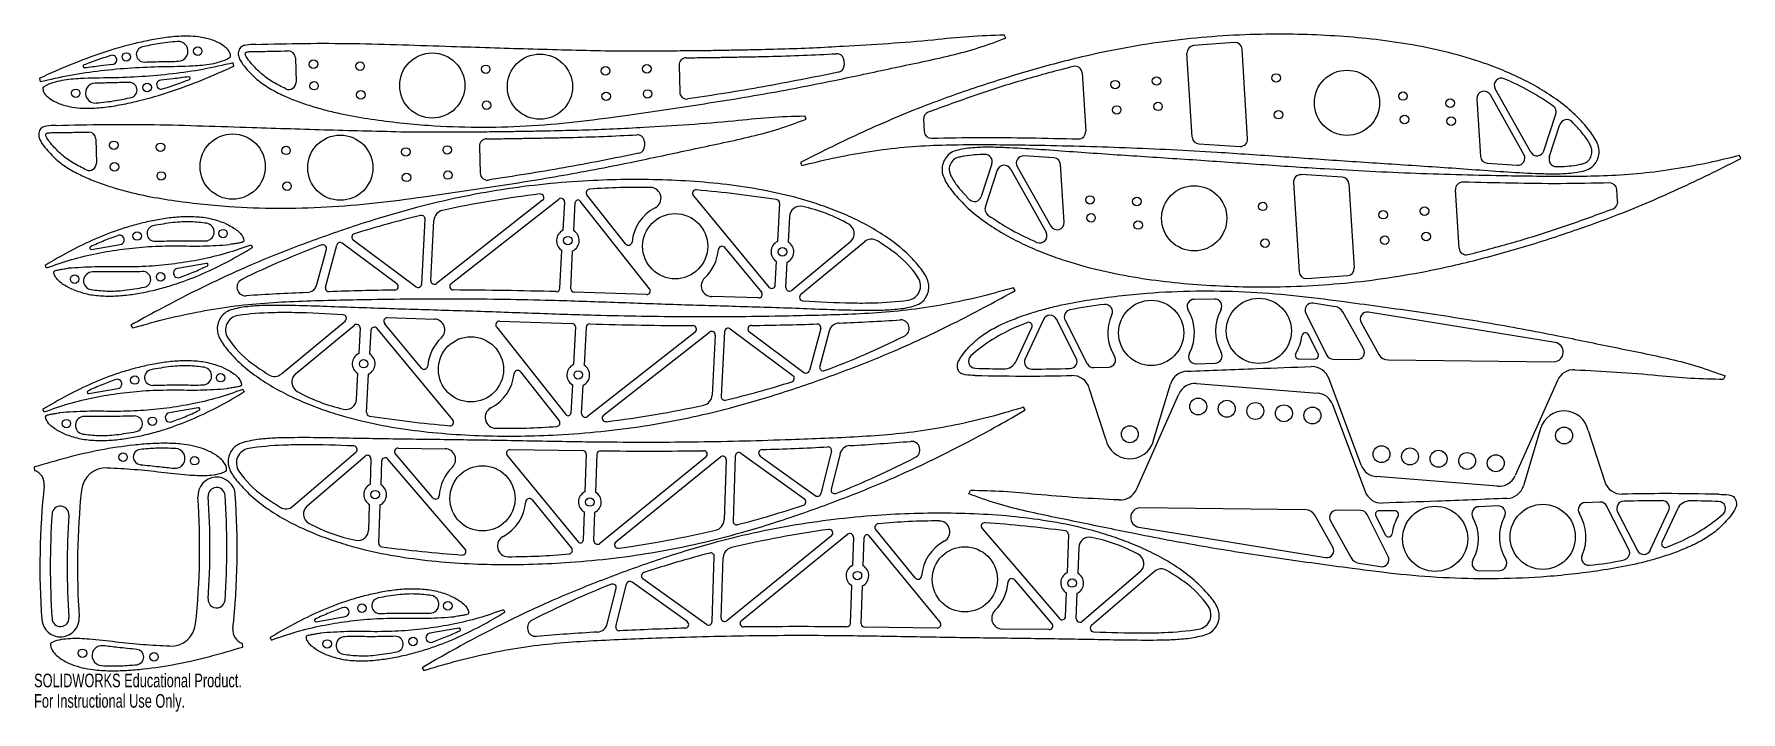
# Model space of a CAD drawing. Header units: inches. Extents: x -11.9 to 11.9, y -5 to 4.4.
import ezdxf

# ---------------------------------------------------------------- set-up
doc = ezdxf.new("R2010")
doc.units = ezdxf.units.IN
doc.header["$MEASUREMENT"] = 0
doc.styles.add('SLDTEXTSTYLE0', font='TXT', dxfattribs={"width": 0.7})

msp = doc.modelspace()

# ---------------------------------------------------------------- texts
at = {"color": 7, "linetype": 'Continuous', "char_height": 0.1903, "attachment_point": 1, "style": 'SLDTEXTSTYLE0'}
for s, insert in [('SOLIDWORKS Educational Product.', (-11.945, -4.493)), ('For Instructional Use Only.', (-11.945, -4.778))]:
    msp.add_mtext(s, dxfattribs=dict(at, insert=insert))

# ---------------------------------------------------------------- linework, layer by layer
at = {"color": 7, "linetype": 'Continuous', "lineweight": 25}
for p, q in [((1.621, 4.376), (1.6, 4.422)), ((4.816, 4.314), (4.241, 4.272)), ((-8.297, 4.099), (-8.288, 3.762)), ((-0.638, 4.061), (-0.636, 4)), ((4.224, 2.993), (4.151, 4.166)), ((4.998, 2.97), (4.92, 4.221)), ((-11.864, 3.818), (-11.871, 3.814)), ((-11.871, 3.814), (-11.86, 3.768)), ((-9.155, 3.985), (-9.166, 4.031)), ((-9.162, 3.982), (-9.155, 3.985)), ((-8.91, 4.018), (-8.91, 4.018)), ((-2.941, 3.998), (-2.931, 3.622)), ((2.687, 3.889), (2.737, 3.075)), ((8.856, 2.751), (8.387, 3.583)), ((8.952, 2.784), (8.454, 3.668)), ((8.2, 3.528), (8.25, 2.723)), ((-1.166, 3.245), (-1.186, 3.29)), ((0.473, 3.24), (0.483, 3.072)), ((9.134, 2.802), (9.302, 3.316)), ((9.21, 2.713), (9.359, 3.17)), ((-11.697, 2.887), (-11.697, 2.887)), ((-11.084, 2.968), (-11.075, 2.631)), ((-5.727, 2.867), (-5.717, 2.491)), ((-3.425, 2.929), (-3.423, 2.869)), ((4.318, 2.899), (4.892, 2.864)), ((-1.247, 2.638), (-1.226, 2.598)), ((2.294, 2.705), (1.874, 2.732)), ((8.343, 2.629), (8.763, 2.602)), ((11.884, 2.696), (11.863, 2.736)), ((1.427, 2.621), (1.278, 2.164)), ((1.503, 2.532), (1.335, 2.018)), ((1.685, 2.55), (2.183, 1.666)), ((1.781, 2.583), (2.25, 1.751)), ((2.437, 1.806), (2.387, 2.611)), ((6.319, 2.434), (5.745, 2.47)), ((-3.686, 1.504), (-4.227, 2.187)), ((-2.741, 2.176), (-1.685, 0.9)), ((5.639, 2.364), (5.717, 1.113)), ((6.413, 2.341), (6.486, 1.168)), ((7.95, 1.445), (7.9, 2.259)), ((10.164, 2.094), (10.154, 2.262)), ((-4.846, 2.112), (-6.326, 0.951)), ((-6.124, 0.95), (-4.621, 2.13)), ((-4.54, 2.088), (-4.561, 1.694)), ((-4.411, 1.686), (-4.39, 2.08)), ((-3.352, 0.879), (-4.319, 2.102)), ((-1.537, 2.071), (-1.565, 1.537)), ((-6.534, 0.943), (-6.487, 1.85)), ((-6.407, 0.993), (-6.363, 1.832)), ((-1.398, 1.887), (-1.417, 1.53)), ((-11.146, 1.426), (-10.742, 1.497)), ((-8.916, 1.488), (-8.895, 1.454)), ((-7.878, 0.9), (-7.72, 1.487)), ((-6.882, 0.948), (-7.642, 1.514)), ((-6.614, 0.905), (-7.489, 1.556)), ((-2.304, 1.452), (-1.79, 0.831)), ((-0.547, 1.532), (-1.366, 0.854)), ((-0.347, 1.535), (-1.239, 0.798)), ((-11.77, 1.17), (-11.791, 1.204)), ((-9.54, 1.232), (-9.944, 1.161)), ((-7.997, 0.936), (-7.865, 1.429)), ((-4.603, 0.885), (-4.575, 1.413)), ((-4.453, 0.877), (-4.426, 1.406)), ((-1.597, 0.929), (-1.58, 1.256)), ((-1.448, 0.895), (-1.43, 1.249)), ((5.821, 1.02), (6.396, 1.062)), ((-3.393, 0.798), (-4.405, 0.83)), ((-1.83, 0.749), (-2.484, 0.77)), ((1.753, 0.854), (1.731, 0.893)), ((4.537, 0.734), (4.251, 0.73)), ((5.81, 0.534), (6.104, -0.051)), ((6.22, 0.628), (5.915, 0.678)), ((6.616, 0.039), (6.326, 0.554)), ((9.29, 0.128), (6.686, 0.552)), ((-10.594, 0.37), (-10.571, 0.331)), ((-8.493, -0.311), (-7.602, 0.427)), ((-8.294, -0.308), (-7.474, 0.37)), ((-7.393, 0.329), (-7.411, -0.024)), ((-7.244, 0.295), (-7.261, -0.032)), ((-6.1, -0.952), (-7.156, 0.324)), ((-6.537, -0.228), (-7.051, 0.393)), ((-7.011, 0.475), (-6.356, 0.455)), ((-5.489, 0.345), (-4.522, -0.878)), ((-5.448, 0.426), (-4.436, 0.394)), ((-4.387, 0.347), (-4.415, -0.181)), ((-4.238, 0.34), (-4.265, -0.189)), ((-2.716, 0.274), (-4.22, -0.905)), ((-3.995, -0.888), (-2.515, 0.273)), ((-2.306, 0.281), (-2.354, -0.626)), ((-2.227, 0.319), (-1.351, -0.332)), ((-1.959, 0.276), (-1.199, -0.29)), ((-0.963, 0.325), (-1.121, -0.263)), ((-0.844, 0.288), (-0.976, -0.204)), ((1.771, -0.125), (1.987, 0.339)), ((2.149, 0.451), (1.893, -0.101)), ((2.606, -0.089), (2.328, 0.454)), ((2.448, 0.44), (2.759, -0.169)), ((6.582, 0.405), (6.831, -0.039)), ((-2.434, 0.231), (-2.478, -0.608)), ((5.982, -0.031), (5.849, 0.234)), ((2.852, -0.223), (3.059, -0.215)), ((4.277, -0.169), (4.545, -0.159)), ((5.713, -0.101), (5.937, -0.103)), ((6.192, -0.106), (6.527, -0.11)), ((6.96, -0.115), (9.278, -0.142)), ((-7.443, -0.663), (-7.424, -0.306)), ((-7.304, -0.847), (-7.276, -0.312)), ((-5.154, -0.28), (-4.614, -0.963)), ((-4.43, -0.462), (-4.451, -0.856)), ((-4.301, -0.863), (-4.28, -0.469)), ((3.681, -1.25), (3.921, -0.452)), ((4.285, -0.444), (5.971, -0.578)), ((6.584, -1.582), (6.132, -0.371)), ((9.324, -0.401), (8.733, -1.73)), ((11.663, -0.338), (11.643, -0.383)), ((-11.179, -0.584), (-10.776, -0.513)), ((-9.031, -0.527), (-9.01, -0.561)), ((3.017, -1.22), (2.786, -0.507)), ((3.445, -1.921), (4.036, -0.591)), ((-11.803, -0.84), (-11.824, -0.806)), ((-9.655, -0.784), (-10.059, -0.854)), ((1.893, -0.813), (1.87, -0.775)), ((6.185, -0.739), (6.638, -1.951)), ((9.088, -1.072), (8.848, -1.87)), ((9.753, -1.101), (9.983, -1.815)), ((-8.331, -2.157), (-7.453, -1.404)), ((-6.377, -2.039), (-6.901, -1.427)), ((-6.863, -1.345), (-6.208, -1.354)), ((-5.3, -1.367), (-4.287, -1.381)), ((-4.238, -1.427), (-4.256, -1.956)), ((-2.076, -1.418), (-1.19, -2.053)), ((-0.813, -1.39), (-0.961, -1.98)), ((-0.693, -1.424), (-0.817, -1.919)), ((-11.937, -1.609), (-11.945, -1.611)), ((-11.945, -1.611), (-11.939, -1.658)), ((-8.132, -2.151), (-7.324, -1.458)), ((-7.242, -1.498), (-7.254, -1.851)), ((-7.093, -1.529), (-7.104, -1.857)), ((-5.927, -2.756), (-7.005, -1.499)), ((-5.339, -1.448), (-4.35, -2.655)), ((-4.088, -1.432), (-4.106, -1.961)), ((-2.565, -1.471), (-4.048, -2.677)), ((-3.824, -2.655), (-2.364, -1.468)), ((-2.282, -1.509), (-2.312, -2.349)), ((-2.156, -1.457), (-2.187, -2.364)), ((-1.808, -1.456), (-1.038, -2.008)), ((8.484, -1.878), (6.798, -1.744)), ((-7.274, -2.49), (-7.262, -2.133)), ((-7.133, -2.672), (-7.114, -2.137)), ((-4.993, -2.067), (-4.441, -2.741)), ((1.106, -1.984), (1.127, -1.938)), ((9.917, -2.099), (9.71, -2.107)), ((-4.266, -2.236), (-4.28, -2.631)), ((-4.13, -2.636), (-4.116, -2.242)), ((5.809, -2.207), (3.491, -2.18)), ((6.187, -2.726), (5.938, -2.283)), ((6.153, -2.361), (6.443, -2.875)), ((6.577, -2.216), (6.242, -2.212)), ((6.959, -2.856), (6.665, -2.271)), ((6.787, -2.291), (6.92, -2.556)), ((7.056, -2.221), (6.832, -2.219)), ((8.492, -2.153), (8.224, -2.163)), ((10.321, -2.761), (10.01, -2.153)), ((10.163, -2.233), (10.441, -2.776)), ((10.62, -2.772), (10.876, -2.221)), ((10.998, -2.197), (10.782, -2.661)), ((-0.812, -2.569), (-2.272, -3.755)), ((-2.07, -3.753), (-0.587, -2.547)), ((-0.506, -2.588), (-0.52, -2.982)), ((-0.37, -2.987), (-0.356, -2.593)), ((0.703, -3.775), (-0.286, -2.569)), ((0.358, -3.157), (-0.194, -2.483)), ((1.291, -2.468), (2.369, -3.725)), ((2.497, -2.552), (2.478, -3.087)), ((3.479, -2.45), (6.084, -2.874)), ((-2.48, -3.767), (-2.448, -2.859)), ((2.639, -2.733), (2.626, -3.091)), ((-2.353, -3.715), (-2.324, -2.875)), ((3.496, -3.073), (2.689, -3.765)), ((3.696, -3.067), (2.817, -3.82)), ((6.549, -2.95), (6.854, -3)), ((8.232, -3.056), (8.518, -3.052)), ((-3.943, -3.8), (-3.819, -3.305)), ((-3.822, -3.834), (-3.675, -3.244)), ((-2.827, -3.767), (-3.597, -3.215)), ((-2.559, -3.806), (-3.446, -3.17)), ((-0.548, -3.792), (-0.53, -3.262)), ((-0.398, -3.797), (-0.38, -3.268)), ((1.741, -3.184), (2.266, -3.796)), ((2.457, -3.694), (2.469, -3.367)), ((2.606, -3.726), (2.619, -3.372)), ((-8.007, -3.768), (-7.603, -3.697)), ((-5.392, -3.601), (-5.371, -3.635)), ((-8.631, -4.024), (-8.651, -3.99)), ((-6.016, -3.857), (-6.419, -3.928)), ((0.664, -3.857), (-0.349, -3.843)), ((2.227, -3.879), (1.572, -3.87)), ((-9.037, -4.123), (-9.029, -4.12)), ((-9.029, -4.12), (-9.034, -4.073)), ((-6.529, -4.41), (-6.506, -4.449))]:
    msp.add_line(p, q, dxfattribs=at)
for centre, radius in [((-10.658, 4.112), 0.0591), ((-9.661, 4.193), 0.0591), ((-8.045, 4.011), 0.0591), ((-6.386, 3.714), 0.455), ((-4.883, 3.698), 0.455), ((-7.394, 3.983), 0.0591), ((-5.64, 3.94), 0.0591), ((-3.968, 3.918), 0.0591), ((-3.39, 3.946), 0.0591), ((3.725, 3.777), 0.0591), ((5.396, 3.819), 0.0591), ((6.385, 3.473), 0.455), ((-11.364, 3.606), 0.0591), ((-10.367, 3.687), 0.0591), ((-8.037, 3.711), 0.0591), ((-7.383, 3.583), 0.0591), ((-3.959, 3.563), 0.0591), ((-3.38, 3.596), 0.0591), ((3.148, 3.727), 0.0591), ((7.167, 3.567), 0.0591), ((-5.627, 3.44), 0.0591), ((3.17, 3.373), 0.0591), ((3.747, 3.423), 0.0591), ((5.428, 3.307), 0.0591), ((7.825, 3.467), 0.0591), ((7.188, 3.239), 0.0591), ((7.84, 3.217), 0.0591), ((-10.832, 2.88), 0.0591), ((-10.181, 2.852), 0.0591), ((-9.173, 2.583), 0.455), ((-8.427, 2.809), 0.0591), ((-7.67, 2.567), 0.455), ((-6.176, 2.815), 0.0591), ((-10.823, 2.58), 0.0591), ((-6.755, 2.787), 0.0591), ((-10.17, 2.452), 0.0591), ((-6.745, 2.432), 0.0591), ((-6.167, 2.465), 0.0591), ((-8.413, 2.309), 0.0591), ((2.797, 2.117), 0.0591), ((3.45, 2.095), 0.0591), ((4.252, 1.861), 0.455), ((-2.995, 1.471), 0.455), ((2.812, 1.867), 0.0591), ((5.209, 2.027), 0.0591), ((6.89, 1.911), 0.0591), ((7.467, 1.961), 0.0591), ((-10.507, 1.614), 0.0591), ((-9.307, 1.647), 0.0591), ((3.47, 1.767), 0.0591), ((-4.493, 1.55), 0.0591), ((-1.497, 1.393), 0.0591), ((5.241, 1.515), 0.0591), ((6.912, 1.556), 0.0591), ((7.49, 1.607), 0.0591), ((-11.379, 1.011), 0.0591), ((-10.179, 1.044), 0.0591), ((3.651, 0.262), 0.455), ((5.154, 0.29), 0.455), ((-5.846, -0.247), 0.455), ((-7.344, -0.168), 0.0591), ((-10.54, -0.396), 0.0591), ((-9.341, -0.363), 0.0591), ((-4.348, -0.325), 0.0591), ((4.308, -0.765), 0.118), ((4.706, -0.796), 0.118), ((5.105, -0.828), 0.118), ((-11.494, -1.004), 0.0591), ((-10.294, -0.971), 0.0591), ((5.504, -0.86), 0.118), ((5.902, -0.891), 0.118), ((3.353, -1.152), 0.118), ((9.416, -1.17), 0.118), ((-10.703, -1.473), 0.0591), ((6.867, -1.43), 0.118), ((7.265, -1.462), 0.118), ((7.664, -1.494), 0.118), ((8.063, -1.525), 0.118), ((-9.704, -1.522), 0.0591), ((-5.685, -2.047), 0.455), ((8.462, -1.557), 0.118), ((-7.184, -1.994), 0.0591), ((-4.186, -2.099), 0.0591), ((9.118, -2.584), 0.455), ((7.616, -2.611), 0.455), ((1.049, -3.177), 0.455), ((-0.45, -3.125), 0.0591), ((2.548, -3.229), 0.0591), ((-7.368, -3.58), 0.0591), ((-6.168, -3.547), 0.0591), ((-7.854, -4.078), 0.0591), ((-6.655, -4.045), 0.0591), ((-11.27, -4.209), 0.0591), ((-10.271, -4.258), 0.0591)]:
    msp.add_circle(centre, radius, dxfattribs=at)
for centre, radius, start, end in [((-9.936, 4.191), 0.139, 271.1994, 93.7091), ((4.821, 4.214), 0.1, 3.5577, 92.8442), ((-10.854, 4.073), 0.0634, 275.4249, 107.5306), ((-10.411, 4.148), 0.107, 102.7665, 272.5145), ((-8.847, 4.088), 0.1, 90.4906, 91.2609), ((-8.397, 4.097), 0.1, 1.5577, 91.3049), ((-2.841, 4.001), 0.1, 90.4858, 181.5577), ((-0.738, 4.058), 0.1, 1.5577, 93.467), ((4.251, 4.172), 0.1, 95.6174, 183.5577), ((-11.242, 3.983), 0.02, 110.98, 278.4089), ((-9.784, 3.816), 0.02, 290.98, 98.4089), ((-0.736, 3.997), 0.1, 281.7953, 1.5577), ((2.587, 3.883), 0.1, 3.5577, 103.8499), ((8.541, 3.717), 0.1, 66.7293, 209.4208), ((-11.089, 3.608), 0.139, 91.1994, 273.7091), ((-10.615, 3.651), 0.107, 282.7665, 92.5145), ((-10.171, 3.726), 0.0634, 95.4249, 287.5306), ((-8.388, 3.759), 0.1, 245.4145, 1.5577), ((-2.831, 3.625), 0.1, 181.5577, 278.5583), ((8.3, 3.534), 0.1, 29.4208, 183.5577), ((0.572, 3.247), 0.1, 111.0812, 183.5577), ((9.206, 3.347), 0.1, 341.9531, 54.1126), ((9.454, 3.139), 0.1, 45.2859, 161.9531), ((-11.634, 2.957), 0.1, 90.4906, 91.2609), ((-11.184, 2.965), 0.1, 1.5577, 91.3049), ((-5.628, 2.87), 0.1, 90.4858, 181.5577), ((-3.525, 2.927), 0.1, 1.5577, 93.467), ((-3.523, 2.866), 0.1, 281.7953, 1.5577), ((0.583, 3.078), 0.1, 183.5577, 272.523), ((2.637, 3.069), 0.1, 268.489, 3.5577), ((4.324, 2.999), 0.1, 183.5577, 266.7145), ((4.898, 2.964), 0.1, 266.2438, 3.5577), ((-11.175, 2.628), 0.1, 245.4145, 1.5577), ((1.332, 2.652), 0.1, 341.9531, 90.8162), ((1.868, 2.632), 0.1, 86.4857, 209.4208), ((2.287, 2.605), 0.1, 3.5577, 86.0903), ((8.35, 2.729), 0.1, 183.5577, 266.0903), ((8.769, 2.702), 0.1, 266.4857, 29.4208), ((9.039, 2.833), 0.1, 209.4208, 341.9531), ((9.306, 2.682), 0.1, 161.9531, 270.8162), ((-5.617, 2.494), 0.1, 181.5577, 278.5583), ((1.598, 2.501), 0.1, 29.4208, 161.9531), ((5.739, 2.37), 0.1, 86.2438, 183.5577), ((6.313, 2.335), 0.1, 3.5577, 86.7145), ((-3.134, -12.288), 14.594, 96.883, 102.3087), ((-4.877, 2.151), 0.05, 308.1123, 96.883), ((-4.187, 2.218), 0.05, 94.2698, 218.3432), ((-3.507, -6.896), 9.189, 88.9534, 94.2698), ((-3.342, 2.142), 0.15, 297.3434, 88.9534), ((-2.702, 2.208), 0.05, 84.7773, 219.6113), ((-4.482, -17.259), 19.598, 81.4835, 84.7773), ((1.183, 2.195), 0.1, 225.2859, 341.9531), ((8, 2.265), 0.1, 88.489, 183.5577), ((10.054, 2.255), 0.1, 3.5577, 92.523), ((-6.213, 1.824), 0.15, 102.3087, 177), ((-4.59, 2.09), 0.05, 357, 128.1123), ((-4.351, 2.078), 0.0398, 38.3432, 177), ((-2.995, 1.471), 0.605, 117.3434, 174.4274), ((-1.587, 2.073), 0.05, 357, 81.4835), ((-1.249, 1.879), 0.15, 77.6678, 177), ((-1.715, -0.254), 2.333, 60.5852, 77.6678), ((1.431, 1.987), 0.1, 161.9531, 234.1126), ((10.065, 2.087), 0.1, 291.0812, 3.5577), ((-10.259, 1.65), 0.11, 101.4785, 272.4131), ((-9.556, 1.669), 0.124, 270.9285, 80.0593), ((-3.298, -11.62), 13.906, 103.5186, 107.4789), ((-6.537, 1.852), 0.05, 357, 103.5186), ((-4.493, 1.55), 0.159, 115.134, 238.866), ((-4.493, 1.55), 0.159, 295.134, 58.866), ((-0.643, 1.648), 0.15, 309.6113, 60.5852), ((2.337, 1.8), 0.1, 209.4208, 3.5577), ((-11.15, 1.446), 0.02, 114.8652, 282.1559), ((-10.751, 1.561), 0.0645, 277.7385, 109.3397), ((-3.819, -9.562), 11.791, 110.4077, 116.2971), ((-7.913, 1.441), 0.05, 344.9694, 110.4077), ((-7.672, 1.474), 0.05, 53.3549, 164.9694), ((-7.46, 1.596), 0.05, 107.4789, 233.3549), ((-3.647, 1.535), 0.05, 218.3432, 354.4274), ((-2.342, 1.42), 0.05, 39.6113, 175.5094), ((-1.497, 1.393), 0.159, 115.134, 238.866), ((-1.497, 1.393), 0.159, 295.134, 59.6968), ((-0.252, 1.42), 0.15, 57.3644, 129.6113), ((-2.632, -2.297), 4.563, 53.8466, 57.3644), ((2.096, 1.617), 0.1, 246.7293, 29.4208), ((8.05, 1.451), 0.1, 183.5577, 283.8499), ((-9.536, 1.212), 0.02, 294.8652, 102.1559), ((-2.995, 1.471), 0.605, 313.0667, 355.5094), ((-0.751, 0.277), 1.376, 33.2797, 53.8466), ((-11.13, 0.988), 0.124, 90.9285, 260.0593), ((-10.427, 1.008), 0.11, 281.4785, 92.4131), ((-9.935, 1.097), 0.0645, 97.7385, 289.3397), ((-8.994, 0.899), 0.119, 114.0509, 273.5678), ((-6.357, 0.99), 0.05, 177, 308.1123), ((-2.48, 0.919), 0.15, 133.0667, 268.1978), ((0.229, 0.92), 0.203, 277.7902, 33.2797), ((5.817, 1.12), 0.1, 183.5577, 272.8442), ((6.386, 1.162), 0.1, 275.6174, 3.5577), ((-6.378, -41.055), 41.917, 92.4029, 93.5678), ((-8.142, 0.975), 0.15, 272.4029, 344.9694), ((-7.829, 0.887), 0.05, 164.9694, 271.9812), ((-6.378, -41.055), 41.917, 90.7277, 91.9812), ((-6.911, 0.908), 0.05, 270.7277, 53.3549), ((-6.584, 0.945), 0.05, 233.3549, 357), ((-6.093, 0.911), 0.05, 128.1123, 269.6777), ((-6.469, -65.936), 66.798, 88.44293, 89.67771), ((-4.653, 0.887), 0.05, 268.4429, 357), ((-4.403, 0.88), 0.05, 183.6982, 268.1978), ((-3.391, 0.848), 0.05, 268.1978, 38.3432), ((-1.828, 0.799), 0.05, 268.1978, 39.6113), ((-1.647, 0.932), 0.05, 219.6113, 357), ((-1.398, 0.893), 0.05, 177, 309.6113), ((-1.207, 0.759), 0.05, 129.6113, 266.1537), ((-0.323, 4.953), 4.273, 271.3157, 277.7902), ((4.252, 0.63), 0.1, 90.741, 211.4873), ((4.538, 0.634), 0.1, 330.7731, 90.741), ((-9.07, 0.304), 0.203, 97.7902, 213.2797), ((-8.518, -3.728), 4.273, 91.3157, 97.7902), ((-8.444, -6.966), 7.511, 88.9792, 91.3157), ((-8.556, -13.247), 13.793, 86.1537, 88.9792), ((-7.634, 0.465), 0.05, 309.6113, 86.1537), ((-0.285, 14.471), 13.793, 266.1537, 268.9792), ((-0.397, 8.19), 7.511, 268.9792, 271.3157), ((2.239, 0.408), 0.1, 27.1037, 155.1037), ((2.537, 0.485), 0.1, 102.2446, 207.1037), ((3.385, -3.421), 4.097, 95.3626, 102.2446), ((3.011, 0.559), 0.1, 335.118, 95.3626), ((3.651, 0.262), 0.605, 155.118, 212.3496), ((3.651, 0.262), 0.605, 331.987, 31.4873), ((5.154, 0.29), 0.605, 150.7731, 209.6429), ((5.899, 0.579), 0.1, 80.7435, 206.6861), ((6.196, 0.48), 0.15, 29.3332, 80.7435), ((6.669, 0.454), 0.1, 80.7435, 209.3332), ((-7.443, 0.331), 0.05, 357, 129.6113), ((-7.194, 0.292), 0.05, 39.6113, 177), ((-7.012, 0.425), 0.05, 88.1978, 219.6113), ((-6.361, 0.305), 0.15, 313.0667, 88.1978), ((-5.45, 0.376), 0.05, 88.1978, 218.3432), ((-4.437, 0.344), 0.05, 3.6982, 88.1978), ((-4.188, 0.337), 0.05, 88.4429, 177), ((-2.371, 67.16), 66.798, 268.44293, 269.67771), ((-2.747, 0.313), 0.05, 308.1123, 89.6777), ((-2.484, 0.234), 0.05, 357, 128.1123), ((-2.256, 0.279), 0.05, 53.3549, 177), ((-1.929, 0.316), 0.05, 90.7277, 233.3549), ((-2.462, 42.279), 41.917, 270.7277, 271.9812), ((-1.012, 0.337), 0.05, 344.9694, 91.9812), ((-0.699, 0.249), 0.15, 92.4029, 164.9694), ((-2.462, 42.279), 41.917, 272.4029, 273.5678), ((0.154, 0.325), 0.119, 294.0509, 93.5678), ((2.722, -1.872), 2.413, 113.1701, 131.1784), ((3.385, -3.421), 4.097, 110.8992, 113.1701), ((1.941, 0.36), 0.05, 335.1037, 110.8992), ((5.804, 0.212), 0.05, 26.6861, 173.1917), ((-8.09, 0.947), 1.376, 213.2797, 233.8466), ((-5.846, -0.247), 0.605, 133.0667, 175.5094), ((-5.022, 10.786), 11.791, 290.4077, 296.2971), ((5.154, 0.29), 0.605, 328.7018, 353.1917), ((6.529, -0.01), 0.1, 269.3332, 29.3332), ((9.268, -0.006), 0.136, 274.1531, 80.7435), ((-9.59, -0.34), 0.124, 270.9285, 80.0593), ((-6.209, 3.521), 4.563, 233.8466, 237.3644), ((-7.344, -0.168), 0.159, 115.134, 239.6968), ((-7.344, -0.168), 0.159, 295.134, 58.866), ((-6.499, -0.196), 0.05, 219.6113, 355.5094), ((-4.348, -0.325), 0.159, 115.134, 238.866), ((-4.348, -0.325), 0.159, 295.134, 58.866), ((-0.928, -0.217), 0.05, 164.9694, 290.4077), ((1.2, -0.132), 0.1, 131.1784, 268.1414), ((1.906, 21.626), 21.869, 268.1414, 269.1653), ((1.59, -0.041), 0.2, 269.1653, 335.1037), ((1.983, -0.143), 0.1, 155.1037, 270.205), ((1.906, 21.626), 21.869, 270.205, 271.6103), ((2.517, -0.135), 0.1, 271.6103, 27.1037), ((2.849, -0.123), 0.1, 207.1037, 272.1683), ((3.055, -0.115), 0.1, 272.1683, 32.3496), ((4.273, -0.069), 0.1, 151.987, 272.1683), ((4.541, -0.059), 0.1, 272.1683, 29.6429), ((5.713, -0.051), 0.05, 148.7018, 269.3332), ((5.897, -0.459), 0.25, 20.4741, 91.4423), ((5.937, -0.053), 0.05, 269.3332, 26.6861), ((6.193, -0.006), 0.1, 206.6861, 269.3332), ((6.962, 0.035), 0.15, 209.3332, 269.3332), ((-10.784, -0.449), 0.0645, 277.7385, 109.3397), ((-10.293, -0.36), 0.11, 101.4785, 272.4131), ((-8.589, -0.196), 0.15, 237.3644, 309.6113), ((-8.198, -0.424), 0.15, 129.6113, 240.5852), ((-5.846, -0.247), 0.605, 297.3434, 354.4274), ((-5.194, -0.311), 0.05, 38.3432, 174.4274), ((-5.543, 12.844), 13.906, 283.5186, 287.4789), ((-1.381, -0.372), 0.05, 287.4789, 53.3549), ((-1.169, -0.25), 0.05, 233.3549, 344.9694), ((2.548, -0.583), 0.25, 17.8796, 91.611), ((4.16, -0.524), 0.25, 92.2181, 163.3004), ((4.265, -0.693), 0.25, 85.4607, 156.0344), ((9.552, -0.502), 0.25, 87.0327, 156.0344), ((-11.183, -0.564), 0.02, 114.8652, 282.1559), ((-7.126, 1.478), 2.333, 240.5852, 257.6678), ((-7.592, -0.655), 0.15, 257.6678, 357), ((-2.628, -0.6), 0.15, 282.3087, 357), ((-2.304, -0.628), 0.05, 177, 283.5186), ((5.951, -0.827), 0.25, 20.4741, 85.4607), ((-11.245, -1.027), 0.124, 90.9285, 260.0593), ((-10.542, -1.007), 0.11, 281.4785, 92.4131), ((-10.05, -0.918), 0.0645, 97.7385, 289.3397), ((-9.651, -0.803), 0.02, 294.8652, 102.1559), ((-7.254, -0.849), 0.05, 177, 261.4835), ((-4.359, 18.483), 19.598, 261.4835, 264.7773), ((-6.138, -0.984), 0.05, 264.7773, 39.6113), ((-5.499, -0.918), 0.15, 117.3434, 268.9534), ((-4.49, -0.854), 0.0398, 218.3432, 357), ((-4.251, -0.866), 0.05, 177, 308.1123), ((-3.964, -0.927), 0.05, 128.1123, 276.883), ((-5.707, 13.512), 14.594, 276.883, 282.3087), ((9.416, -1.17), 0.343, 11.5962, 163.3004), ((-5.334, 8.12), 9.189, 268.9534, 274.2698), ((-4.653, -0.994), 0.05, 274.2698, 38.3432), ((-10.453, -1.47), 0.107, 95.2521, 265.0446), ((-9.977, -1.489), 0.139, 263.714, 86.2252), ((-8.918, -1.552), 0.203, 98.7902, 214.2797), ((-8.296, -5.574), 4.273, 92.3157, 98.7902), ((-8.166, -8.81), 7.511, 89.9792, 92.3157), ((-8.168, -15.092), 13.793, 87.1537, 89.9792), ((-7.485, -1.366), 0.05, 310.6113, 87.1537), ((-6.863, -1.395), 0.05, 89.1978, 220.6113), ((-6.21, -1.504), 0.15, 314.0667, 89.1978), ((-5.3, -1.417), 0.05, 89.1978, 219.3432), ((-4.287, -1.431), 0.05, 4.6982, 89.1978), ((-4.038, -1.434), 0.05, 89.4429, 178), ((-3.388, 65.411), 66.798, 269.44293, 270.67771), ((-2.597, -1.432), 0.05, 309.1123, 90.6777), ((-2.106, -1.458), 0.05, 54.3549, 178), ((-1.779, -1.416), 0.05, 91.7277, 234.3549), ((-3.044, 40.532), 41.917, 271.7277, 272.9812), ((-0.862, -1.378), 0.05, 345.9694, 92.9812), ((-0.548, -1.46), 0.15, 93.4029, 165.9694), ((-3.044, 40.532), 41.917, 273.4029, 274.5678), ((0.303, -1.37), 0.119, 295.0509, 94.5678), ((3.353, -1.152), 0.343, 191.5962, 343.3004), ((-12.003, -1.847), 0.2, 353.9174, 71.4371), ((-10.936, -1.97), 0.35, 87.9796, 173.9714), ((-7.949, -0.892), 1.376, 214.2797, 234.8466), ((-7.292, -1.496), 0.05, 358, 130.6113), ((-7.043, -1.531), 0.05, 40.6113, 178), ((-5.685, -2.047), 0.605, 134.0667, 176.5094), ((-2.332, -1.507), 0.05, 358, 129.1123), ((-5.054, 9), 11.791, 291.4077, 297.2971), ((6.818, -1.495), 0.25, 200.4741, 265.4607), ((-1.243, -2.994), 10.621, 173.9174, 184.0092), ((-9.397, -2.013), 0.262, 4.0092, 184.0092), ((-9.397, -2.013), 0.118, 4.0092, 184.0092), ((-7.184, -1.994), 0.159, 116.134, 240.6968), ((-7.184, -1.994), 0.159, 296.134, 59.866), ((8.504, -1.629), 0.25, 265.4607, 336.0344), ((8.609, -1.798), 0.25, 272.2181, 343.3004), ((10.221, -1.738), 0.25, 197.8796, 271.611), ((-1.243, -2.994), 10.097, 173.9714, 184.0092), ((-19.731, -2.737), 10.097, 353.9714, 4.0092), ((-19.731, -2.737), 10.241, 356.0092, 4.0092), ((-19.731, -2.737), 10.477, 356.0092, 4.0092), ((-19.731, -2.737), 10.621, 353.9174, 4.0092), ((-6.114, 1.714), 4.563, 234.8466, 238.3644), ((-6.339, -2.007), 0.05, 220.6113, 356.5094), ((-5.685, -2.047), 0.605, 298.3434, 355.4274), ((-5.032, -2.099), 0.05, 39.3432, 175.4274), ((-4.186, -2.099), 0.159, 116.134, 239.866), ((-4.186, -2.099), 0.159, 296.134, 59.866), ((-5.611, 11.048), 13.906, 284.5186, 288.4789), ((-1.219, -2.094), 0.05, 288.4789, 54.3549), ((-1.009, -1.968), 0.05, 234.3549, 345.9694), ((-0.768, -1.931), 0.05, 165.9694, 291.4077), ((3.217, -1.82), 0.25, 267.0327, 336.0344), ((6.872, -1.863), 0.25, 200.4741, 271.4423), ((9.714, -2.206), 0.1, 92.1683, 212.3496), ((9.921, -2.199), 0.1, 27.1037, 92.1683), ((10.252, -2.187), 0.1, 91.6103, 207.1037), ((10.864, -23.948), 21.869, 90.205, 91.6103), ((10.786, -2.179), 0.1, 335.1037, 90.205), ((11.179, -2.281), 0.2, 89.1653, 155.1037), ((10.864, -23.948), 21.869, 88.1414, 89.1653), ((11.57, -2.19), 0.1, 311.1784, 88.1414), ((-1.243, -2.994), 10.477, 176.0092, 184.0092), ((-11.577, -2.273), 0.118, 356.0092, 176.0092), ((-1.243, -2.994), 10.241, 176.0092, 184.0092), ((-8.429, -2.043), 0.15, 238.3644, 310.6113), ((-8.034, -2.265), 0.15, 130.6113, 241.5852), ((-2.462, -2.343), 0.15, 283.3087, 358), ((-2.137, -2.366), 0.05, 178, 284.5186), ((0.684, -11.551), 9.189, 89.9534, 95.2698), ((0.691, -2.513), 0.15, 298.3434, 89.9534), ((3.501, -2.315), 0.136, 94.1531, 260.7435), ((5.807, -2.357), 0.15, 29.3332, 89.3332), ((6.241, -2.312), 0.1, 89.3332, 209.3332), ((6.576, -2.316), 0.1, 26.6861, 89.3332), ((6.832, -2.269), 0.05, 89.3332, 206.6861), ((7.616, -2.611), 0.605, 148.7018, 173.1917), ((7.056, -2.271), 0.05, 328.7018, 89.3332), ((8.228, -2.263), 0.1, 92.1683, 209.6429), ((7.616, -2.611), 0.605, 330.7731, 29.6429), ((8.496, -2.253), 0.1, 331.987, 92.1683), ((9.118, -2.584), 0.605, 151.987, 211.4873), ((9.118, -2.584), 0.605, 335.118, 32.3496), ((10.047, -0.449), 2.413, 293.1701, 311.1784), ((-6.995, -0.344), 2.333, 241.5852, 258.6678), ((-7.424, -2.485), 0.15, 258.6678, 358), ((-5.327, -2.711), 0.15, 118.3434, 269.9534), ((-5.787, 11.713), 14.594, 277.883, 283.3087), ((1.151, -16.936), 14.594, 97.883, 103.3087), ((-0.844, -2.53), 0.05, 309.1123, 97.883), ((-0.556, -2.586), 0.05, 358, 129.1123), ((-0.316, -2.594), 0.0398, 39.3432, 178), ((-0.156, -2.451), 0.05, 95.2698, 219.3432), ((1.329, -2.435), 0.05, 85.7773, 220.6113), ((-0.11, -21.931), 19.598, 82.4835, 85.7773), ((2.447, -2.55), 0.05, 358, 82.4835), ((2.789, -2.739), 0.15, 78.6678, 178), ((2.36, -4.879), 2.333, 61.5852, 78.6678), ((6.965, -2.534), 0.05, 206.6861, 353.1917), ((-7.083, -2.673), 0.05, 178, 262.4835), ((-4.526, 16.707), 19.598, 262.4835, 265.7773), ((-5.965, -2.788), 0.05, 265.7773, 40.6113), ((-5.319, 6.328), 9.189, 269.9534, 275.2698), ((-4.48, -2.772), 0.05, 275.2698, 39.3432), ((-4.319, -2.629), 0.0398, 219.3432, 358), ((-4.08, -2.638), 0.05, 178, 309.1123), ((-3.792, -2.694), 0.05, 129.1123, 277.883), ((0.975, -16.272), 13.906, 104.5186, 108.4789), ((-2.498, -2.858), 0.05, 358, 104.5186), ((-2.174, -2.88), 0.15, 103.3087, 178), ((1.049, -3.177), 0.605, 118.3434, 175.4274), ((3.399, -2.959), 0.15, 310.6113, 61.5852), ((6.1, -2.775), 0.1, 260.7435, 29.3332), ((6.87, -2.901), 0.1, 260.7435, 26.6861), ((9.758, -2.88), 0.1, 155.118, 275.3626), ((10.232, -2.807), 0.1, 282.2446, 27.1037), ((10.53, -2.73), 0.1, 207.1037, 335.1037), ((10.828, -2.682), 0.05, 155.1037, 290.8992), ((9.384, 1.099), 4.097, 290.8992, 293.1701), ((-3.416, -3.13), 0.05, 108.4789, 234.3549), ((-0.45, -3.125), 0.159, 116.134, 239.866), ((-0.45, -3.125), 0.159, 296.134, 59.866), ((2.548, -3.229), 0.159, 116.134, 239.866), ((2.548, -3.229), 0.159, 296.134, 60.6968), ((3.793, -3.181), 0.15, 58.3644, 130.6113), ((1.478, -6.938), 4.563, 54.8466, 58.3644), ((6.573, -2.802), 0.15, 209.3332, 260.7435), ((8.231, -2.956), 0.1, 150.7731, 270.741), ((8.517, -2.952), 0.1, 270.741, 31.4873), ((9.384, 1.099), 4.097, 275.3626, 282.2446), ((0.418, -14.223), 11.791, 111.4077, 117.2971), ((-3.867, -3.292), 0.05, 345.9694, 111.4077), ((-3.626, -3.256), 0.05, 54.3549, 165.9694), ((0.396, -3.125), 0.05, 219.3432, 355.4274), ((1.049, -3.177), 0.605, 314.0667, 356.5094), ((1.703, -3.217), 0.05, 40.6113, 176.5094), ((3.314, -4.332), 1.376, 34.2797, 54.8466), ((-9.397, -3.458), 0.118, 176.0092, 356.0092), ((-7.612, -3.633), 0.0645, 277.7385, 109.3397), ((-7.12, -3.544), 0.11, 101.4785, 272.4131), ((-6.417, -3.525), 0.124, 270.9285, 80.0593), ((4.283, -3.671), 0.203, 278.7902, 34.2797), ((-11.577, -3.718), 0.262, 184.0092, 4.0092), ((-11.577, -3.718), 0.118, 184.0092, 4.0092), ((-10.038, -3.761), 0.35, 267.9796, 353.9714), ((-8.011, -3.748), 0.02, 114.8652, 282.1559), ((-4.939, -3.853), 0.119, 115.0509, 274.5678), ((-4.088, -3.763), 0.15, 273.4029, 345.9694), ((-2.856, -3.808), 0.05, 271.7277, 54.3549), ((-2.53, -3.765), 0.05, 234.3549, 358), ((-2.303, -3.716), 0.05, 178, 309.1123), ((-2.039, -3.791), 0.05, 129.1123, 270.6777), ((-0.598, -3.79), 0.05, 269.4429, 358), ((-0.348, -3.793), 0.05, 184.6982, 269.1978), ((0.665, -3.807), 0.05, 269.1978, 39.3432), ((1.574, -3.72), 0.15, 134.0667, 269.1978), ((2.228, -3.829), 0.05, 269.1978, 40.6113), ((2.407, -3.692), 0.05, 220.6113, 358), ((2.656, -3.727), 0.05, 178, 310.6113), ((-8.971, -3.884), 0.2, 173.9174, 251.4371), ((-7.605, -4.101), 0.124, 90.9285, 260.0593), ((-6.902, -4.081), 0.11, 281.4785, 92.4131), ((-6.41, -3.992), 0.0645, 97.7385, 289.3397), ((-6.011, -3.877), 0.02, 294.8652, 102.1559), ((-1.591, -45.756), 41.917, 93.4029, 94.5678), ((-3.774, -3.846), 0.05, 165.9694, 272.9812), ((-1.591, -45.756), 41.917, 91.7277, 92.9812), ((-1.248, -70.635), 66.798, 89.44293, 90.67771), ((2.85, -3.858), 0.05, 130.6113, 267.1537), ((3.532, 9.868), 13.793, 267.1537, 269.9792), ((3.53, 3.586), 7.511, 269.9792, 272.3157), ((3.661, 0.351), 4.273, 272.3157, 278.7902), ((-10.997, -4.242), 0.139, 83.714, 266.2252), ((-10.521, -4.261), 0.107, 275.2521, 85.0446)]:
    msp.add_arc(centre, radius, start, end, dxfattribs=at)
for points, knots in [([(-11.86, 3.768), (-11.719, 3.801), (-11.44, 3.866), (-11.013, 3.926), (-10.584, 3.965), (-10.156, 3.981), (-9.826, 3.981), (-9.597, 3.998), (-9.468, 4.015), (-9.344, 4.043), (-9.258, 4.077), (-9.216, 4.105), (-9.207, 4.111), (-9.204, 4.115), (-9.204, 4.116), (-9.203, 4.121), (-9.204, 4.131), (-9.205, 4.149), (-9.21, 4.17), (-9.235, 4.212), (-9.291, 4.265), (-9.396, 4.329), (-9.53, 4.374), (-9.685, 4.399), (-9.865, 4.406), (-10.071, 4.391), (-10.303, 4.353), (-10.61, 4.286), (-10.988, 4.176), (-11.431, 4.01), (-11.72, 3.882), (-11.864, 3.818)], [0, 0, 0, 0, 0.077458, 0.154765, 0.232036, 0.309277, 0.385905, 0.409536, 0.433018, 0.456056, 0.478169, 0.481706, 0.483666, 0.483868, 0.484013, 0.484393, 0.486502, 0.489753, 0.493825, 0.49794, 0.515877, 0.534346, 0.564279, 0.591407, 0.61882, 0.660686, 0.702859, 0.745201, 0.829985, 0.914928, 1, 1, 1, 1]), ([(-9.945, 4.329), (-10.037, 4.32), (-10.201, 4.303), (-10.363, 4.268), (-10.434, 4.252)], [0, 0, 0, 0, 0.555913, 1, 1, 1, 1]), ([(-8.988, 3.955), (-8.938, 3.901), (-8.839, 3.794), (-8.658, 3.67), (-8.464, 3.57), (-8.26, 3.489), (-8.053, 3.42), (-7.843, 3.361), (-7.571, 3.298), (-7.236, 3.242), (-6.838, 3.192), (-6.346, 3.147), (-5.758, 3.127), (-5.076, 3.143), (-4.396, 3.2), (-3.608, 3.307), (-2.712, 3.439), (-1.706, 3.599), (-0.908, 3.756), (-0.315, 3.881), (0.076, 3.965), (0.468, 4.047), (0.859, 4.134), (1.247, 4.236), (1.496, 4.329), (1.621, 4.376)], [0, 0, 0, 0, 0.019985, 0.039991, 0.059992, 0.080036, 0.100054, 0.120049, 0.140039, 0.176715, 0.213405, 0.250064, 0.31255, 0.375056, 0.437529, 0.500033, 0.593361, 0.686689, 0.779968, 0.816622, 0.853304, 0.890023, 0.926723, 0.96335, 1, 1, 1, 1]), ([(-8.85, 4.288), (-8.622, 4.294), (-8.167, 4.304), (-7.484, 4.303), (-6.801, 4.283), (-5.988, 4.256), (-5.045, 4.225), (-4.329, 4.208), (-3.971, 4.199)], [0, 0, 0, 0, 0.140006, 0.279996, 0.419999, 0.560002, 0.780006, 1, 1, 1, 1]), ([(-1.226, 2.598), (-1.084, 2.633), (-0.789, 2.705), (-0.333, 2.789), (0.139, 2.852), (0.611, 2.883), (1.079, 2.891), (1.544, 2.889), (2.281, 2.879), (3.291, 2.853), (4.441, 2.795), (5.461, 2.725), (6.35, 2.662), (7.24, 2.605), (8.129, 2.545), (8.798, 2.494), (9.249, 2.48), (9.442, 2.484), (9.596, 2.503), (9.707, 2.523), (9.804, 2.566), (9.866, 2.641), (9.903, 2.724), (9.91, 2.815), (9.885, 2.905), (9.839, 2.991), (9.739, 3.13), (9.578, 3.309), (9.339, 3.504), (9.081, 3.673), (8.807, 3.819), (8.524, 3.944), (8.169, 4.074), (7.74, 4.195), (7.237, 4.296), (6.727, 4.366), (6.215, 4.409), (5.701, 4.431), (5.155, 4.431), (4.58, 4.406), (3.976, 4.349), (3.376, 4.26), (2.715, 4.126), (1.998, 3.94), (1.227, 3.699), (0.567, 3.464), (0.017, 3.24), (-0.424, 3.042), (-0.847, 2.842), (-1.118, 2.704), (-1.247, 2.638)], [0, 0, 0, 0, 0.018826, 0.039038, 0.059694, 0.079976, 0.099943, 0.119841, 0.139819, 0.194838, 0.2498, 0.288066, 0.326302, 0.36454, 0.402791, 0.440974, 0.450927, 0.460763, 0.465859, 0.470866, 0.475275, 0.479136, 0.483093, 0.486825, 0.490659, 0.494882, 0.499387, 0.512591, 0.525744, 0.539003, 0.552254, 0.565554, 0.578871, 0.600836, 0.622839, 0.644878, 0.666941, 0.689013, 0.711081, 0.737094, 0.763097, 0.789082, 0.815088, 0.849843, 0.88448, 0.919011, 0.939821, 0.960907, 0.981274, 1, 1, 1, 1]), ([(-0.648, 4.264), (-0.438, 4.276), (-0.018, 4.3), (0.567, 4.346), (1.104, 4.407), (1.435, 4.417), (1.6, 4.422)], [0, 0, 0, 0, 0.2800128, 0.5600038, 0.7800057, 1, 1, 1, 1]), ([(-10.873, 4.133), (-10.944, 4.11), (-11.07, 4.069), (-11.194, 4.022), (-11.249, 4.001)], [0, 0, 0, 0, 0.559096, 1, 1, 1, 1]), ([(-10.406, 4.041), (-10.317, 4.044), (-10.16, 4.049), (-10.002, 4.051), (-9.933, 4.052)], [0, 0, 0, 0, 0.562845, 1, 1, 1, 1]), ([(-8.85, 4.288), (-8.896, 4.287), (-8.953, 4.286), (-9.02, 4.271), (-9.053, 4.258), (-9.075, 4.231), (-9.093, 4.189), (-9.099, 4.129), (-9.058, 4.045), (-9.016, 3.991), (-8.988, 3.955)], [0, 0, 0, 0, 0.249351, 0.31302, 0.375608, 0.437245, 0.501172, 0.624613, 0.750452, 1, 1, 1, 1]), ([(-8.91, 4.018), (-8.924, 4.035), (-8.949, 4.067), (-8.977, 4.106), (-8.992, 4.134), (-8.997, 4.148), (-8.997, 4.159), (-8.996, 4.166), (-8.991, 4.173), (-8.981, 4.18), (-8.962, 4.185), (-8.917, 4.188), (-8.878, 4.188), (-8.85, 4.188)], [0, 0, 0, 0, 0.20101, 0.373736, 0.439278, 0.487857, 0.512754, 0.533807, 0.553288, 0.5922, 0.639789, 0.736333, 1, 1, 1, 1]), ([(-8.848, 4.188), (-8.764, 4.19), (-8.615, 4.192), (-8.465, 4.195), (-8.4, 4.197)], [0, 0, 0, 0, 0.5606571, 1, 1, 1, 1]), ([(-3.971, 4.199), (-3.869, 4.199), (-3.677, 4.199), (-3.41, 4.198), (-3.178, 4.199), (-2.977, 4.2), (-2.8, 4.201), (-2.613, 4.203), (-2.411, 4.206), (-2.183, 4.21), (-1.884, 4.216), (-1.512, 4.225), (-1.077, 4.239), (-0.788, 4.256), (-0.648, 4.264)], [0, 0, 0, 0, 0.0927393, 0.1726418, 0.2415899, 0.3014662, 0.3541532, 0.4015332, 0.4697927, 0.5368781, 0.6074088, 0.7393772, 0.8727124, 1, 1, 1, 1]), ([(-2.842, 4.101), (-2.761, 4.102), (-2.606, 4.103), (-2.378, 4.107), (-2.155, 4.111), (-1.925, 4.115), (-1.609, 4.122), (-1.214, 4.133), (-0.899, 4.15), (-0.744, 4.158)], [0, 0, 0, 0, 0.116078, 0.220989, 0.325492, 0.435412, 0.549399, 0.777795, 1, 1, 1, 1]), ([(-9.166, 4.031), (-9.306, 3.998), (-9.586, 3.933), (-10.013, 3.873), (-10.441, 3.834), (-10.87, 3.818), (-11.2, 3.818), (-11.429, 3.802), (-11.558, 3.784), (-11.682, 3.756), (-11.767, 3.722), (-11.81, 3.694), (-11.819, 3.688), (-11.822, 3.685), (-11.822, 3.683), (-11.822, 3.678), (-11.821, 3.668), (-11.82, 3.65), (-11.815, 3.629), (-11.791, 3.587), (-11.735, 3.535), (-11.629, 3.471), (-11.495, 3.425), (-11.34, 3.4), (-11.161, 3.393), (-10.954, 3.408), (-10.723, 3.446), (-10.416, 3.514), (-10.037, 3.623), (-9.594, 3.79), (-9.306, 3.918), (-9.162, 3.982)], [0, 0, 0, 0, 0.077458, 0.154765, 0.232036, 0.309277, 0.385905, 0.409536, 0.433018, 0.456056, 0.478169, 0.481706, 0.483666, 0.483868, 0.484013, 0.484393, 0.486502, 0.489753, 0.493825, 0.49794, 0.515877, 0.534346, 0.564279, 0.591407, 0.61882, 0.660686, 0.702859, 0.745201, 0.829985, 0.914928, 1, 1, 1, 1]), ([(-11.239, 3.963), (-11.166, 3.973), (-11.036, 3.991), (-10.906, 4.004), (-10.848, 4.01)], [0, 0, 0, 0, 0.5602772, 1, 1, 1, 1]), ([(-9.787, 3.836), (-9.86, 3.826), (-9.99, 3.808), (-10.12, 3.795), (-10.177, 3.789)], [0, 0, 0, 0, 0.5602772, 1, 1, 1, 1]), ([(-8.43, 3.668), (-8.491, 3.698), (-8.611, 3.758), (-8.776, 3.873), (-8.866, 3.97), (-8.91, 4.018)], [0, 0, 0, 0, 0.339291, 0.672462, 1, 1, 1, 1]), ([(-0.716, 3.899), (-1.064, 3.829), (-1.761, 3.688), (-2.464, 3.58), (-2.816, 3.526)], [0, 0, 0, 0, 0.499724, 1, 1, 1, 1]), ([(2.563, 3.98), (2.334, 3.92), (1.876, 3.799), (1.2, 3.584), (0.757, 3.421), (0.536, 3.34)], [0, 0, 0, 0, 0.3344125, 0.6677053, 1, 1, 1, 1]), ([(-10.62, 3.758), (-10.708, 3.755), (-10.866, 3.75), (-11.023, 3.748), (-11.092, 3.747)], [0, 0, 0, 0, 0.562845, 1, 1, 1, 1]), ([(-10.152, 3.666), (-10.082, 3.689), (-9.956, 3.73), (-9.832, 3.777), (-9.777, 3.798)], [0, 0, 0, 0, 0.559096, 1, 1, 1, 1]), ([(9.265, 3.428), (9.157, 3.5), (8.939, 3.646), (8.7, 3.754), (8.58, 3.809)], [0, 0, 0, 0, 0.497934, 1, 1, 1, 1]), ([(-11.08, 3.47), (-10.989, 3.479), (-10.824, 3.496), (-10.663, 3.531), (-10.591, 3.547)], [0, 0, 0, 0, 0.555913, 1, 1, 1, 1]), ([(-11.636, 3.157), (-11.682, 3.156), (-11.74, 3.154), (-11.807, 3.14), (-11.84, 3.127), (-11.862, 3.1), (-11.88, 3.058), (-11.885, 2.998), (-11.845, 2.914), (-11.802, 2.86), (-11.774, 2.824)], [0, 0, 0, 0, 0.249351, 0.31302, 0.375608, 0.437245, 0.501172, 0.624613, 0.750452, 1, 1, 1, 1]), ([(-11.774, 2.824), (-11.725, 2.77), (-11.626, 2.663), (-11.445, 2.539), (-11.25, 2.439), (-11.047, 2.358), (-10.84, 2.288), (-10.629, 2.229), (-10.357, 2.167), (-10.022, 2.111), (-9.625, 2.061), (-9.133, 2.016), (-8.545, 1.996), (-7.862, 2.012), (-7.182, 2.069), (-6.395, 2.176), (-5.498, 2.307), (-4.492, 2.468), (-3.695, 2.624), (-3.102, 2.75), (-2.711, 2.834), (-2.318, 2.916), (-1.928, 3.003), (-1.54, 3.104), (-1.29, 3.198), (-1.166, 3.245)], [0, 0, 0, 0, 0.0199852, 0.039991, 0.0599918, 0.080036, 0.100054, 0.1200489, 0.1400386, 0.1767148, 0.2134055, 0.2500636, 0.3125503, 0.3750556, 0.4375289, 0.5000327, 0.5933608, 0.686689, 0.7799684, 0.8166216, 0.8533037, 0.8900234, 0.9267225, 0.9633497, 1, 1, 1, 1]), ([(-11.636, 3.157), (-11.409, 3.163), (-10.953, 3.173), (-10.27, 3.172), (-9.587, 3.151), (-8.774, 3.125), (-7.831, 3.094), (-7.116, 3.077), (-6.758, 3.068)], [0, 0, 0, 0, 0.140006, 0.279996, 0.419999, 0.560002, 0.780006, 1, 1, 1, 1]), ([(-6.758, 3.068), (-6.655, 3.068), (-6.464, 3.067), (-6.196, 3.067), (-5.965, 3.068), (-5.764, 3.069), (-5.586, 3.07), (-5.4, 3.072), (-5.197, 3.075), (-4.969, 3.079), (-4.67, 3.085), (-4.298, 3.094), (-3.863, 3.108), (-3.575, 3.125), (-3.434, 3.133)], [0, 0, 0, 0, 0.0927393, 0.1726418, 0.2415899, 0.3014662, 0.3541532, 0.4015332, 0.4697927, 0.5368781, 0.6074088, 0.7393772, 0.8727124, 1, 1, 1, 1]), ([(-3.434, 3.133), (-3.224, 3.145), (-2.804, 3.169), (-2.22, 3.215), (-1.682, 3.276), (-1.352, 3.286), (-1.186, 3.29)], [0, 0, 0, 0, 0.280013, 0.560004, 0.780006, 1, 1, 1, 1]), ([(9.307, 2.582), (9.355, 2.584), (9.45, 2.586), (9.568, 2.599), (9.654, 2.617), (9.707, 2.631), (9.756, 2.66), (9.792, 2.714), (9.81, 2.78), (9.799, 2.842), (9.775, 2.9), (9.722, 2.987), (9.637, 3.092), (9.562, 3.171), (9.525, 3.21)], [0, 0, 0, 0, 0.130145, 0.255615, 0.318535, 0.367812, 0.401711, 0.470426, 0.536899, 0.580914, 0.637497, 0.705891, 0.854893, 1, 1, 1, 1]), ([(-11.697, 2.887), (-11.711, 2.904), (-11.736, 2.936), (-11.764, 2.975), (-11.778, 3.003), (-11.783, 3.017), (-11.784, 3.027), (-11.782, 3.034), (-11.778, 3.042), (-11.768, 3.048), (-11.748, 3.054), (-11.704, 3.057), (-11.665, 3.057), (-11.636, 3.057)], [0, 0, 0, 0, 0.20101, 0.373736, 0.439278, 0.487857, 0.512754, 0.533807, 0.553288, 0.5922, 0.639789, 0.736333, 1, 1, 1, 1]), ([(-11.217, 2.537), (-11.277, 2.567), (-11.398, 2.627), (-11.563, 2.742), (-11.652, 2.839), (-11.697, 2.887)], [0, 0, 0, 0, 0.339291, 0.672462, 1, 1, 1, 1]), ([(-11.635, 3.057), (-11.551, 3.058), (-11.402, 3.06), (-11.252, 3.064), (-11.186, 3.065)], [0, 0, 0, 0, 0.560657, 1, 1, 1, 1]), ([(-5.628, 2.97), (-5.547, 2.97), (-5.393, 2.972), (-5.165, 2.976), (-4.942, 2.98), (-4.712, 2.984), (-4.396, 2.991), (-4.001, 3.002), (-3.686, 3.018), (-3.531, 3.026)], [0, 0, 0, 0, 0.116078, 0.220989, 0.325492, 0.435412, 0.549399, 0.777795, 1, 1, 1, 1]), ([(0.587, 2.979), (0.815, 2.984), (1.27, 2.994), (1.953, 2.984), (2.407, 2.974), (2.635, 2.969)], [0, 0, 0, 0, 0.334001, 0.666514, 1, 1, 1, 1]), ([(-3.503, 2.768), (-3.851, 2.698), (-4.548, 2.557), (-5.251, 2.449), (-5.602, 2.395)], [0, 0, 0, 0, 0.499724, 1, 1, 1, 1]), ([(11.863, 2.736), (11.721, 2.701), (11.426, 2.629), (10.97, 2.545), (10.499, 2.482), (10.026, 2.451), (9.559, 2.443), (9.093, 2.445), (8.356, 2.455), (7.346, 2.481), (6.196, 2.538), (5.177, 2.609), (4.287, 2.672), (3.397, 2.729), (2.508, 2.789), (1.839, 2.84), (1.389, 2.854), (1.195, 2.85), (1.041, 2.831), (0.93, 2.811), (0.833, 2.768), (0.771, 2.693), (0.734, 2.61), (0.727, 2.519), (0.752, 2.429), (0.798, 2.343), (0.898, 2.204), (1.059, 2.025), (1.298, 1.83), (1.557, 1.661), (1.83, 1.515), (2.113, 1.39), (2.468, 1.26), (2.897, 1.139), (3.4, 1.038), (3.91, 0.968), (4.422, 0.925), (4.936, 0.903), (5.482, 0.903), (6.057, 0.928), (6.661, 0.985), (7.261, 1.074), (7.922, 1.208), (8.64, 1.394), (9.411, 1.635), (10.07, 1.87), (10.62, 2.094), (11.061, 2.292), (11.484, 2.492), (11.755, 2.63), (11.884, 2.696)], [0, 0, 0, 0, 0.018826, 0.039038, 0.059694, 0.079976, 0.099943, 0.119841, 0.139819, 0.194838, 0.2498, 0.288066, 0.326302, 0.36454, 0.402791, 0.440974, 0.450927, 0.460763, 0.465859, 0.470866, 0.475275, 0.479136, 0.483093, 0.486825, 0.490659, 0.494882, 0.499387, 0.512591, 0.525744, 0.539003, 0.552254, 0.565554, 0.578871, 0.600836, 0.622839, 0.644878, 0.666941, 0.689013, 0.711081, 0.737094, 0.763097, 0.789082, 0.815088, 0.849843, 0.88448, 0.919011, 0.939821, 0.960907, 0.981274, 1, 1, 1, 1]), ([(1.33, 2.752), (1.282, 2.75), (1.187, 2.748), (1.069, 2.735), (0.983, 2.717), (0.93, 2.703), (0.881, 2.674), (0.845, 2.62), (0.827, 2.554), (0.838, 2.492), (0.862, 2.434), (0.916, 2.347), (1, 2.242), (1.075, 2.163), (1.112, 2.124)], [0, 0, 0, 0, 0.130145, 0.255615, 0.318535, 0.367812, 0.401711, 0.470426, 0.536899, 0.580914, 0.637497, 0.705891, 0.854893, 1, 1, 1, 1]), ([(-10.571, 0.331), (-10.429, 0.371), (-10.134, 0.455), (-9.676, 0.555), (-9.203, 0.635), (-8.727, 0.682), (-8.256, 0.706), (-7.787, 0.719), (-7.043, 0.735), (-6.023, 0.744), (-4.866, 0.725), (-3.848, 0.69), (-2.967, 0.658), (-2.086, 0.633), (-1.206, 0.605), (-0.543, 0.577), (-0.097, 0.579), (0.094, 0.59), (0.245, 0.613), (0.354, 0.638), (0.449, 0.681), (0.51, 0.756), (0.544, 0.839), (0.551, 0.929), (0.526, 1.017), (0.479, 1.101), (0.377, 1.236), (0.213, 1.408), (-0.029, 1.595), (-0.289, 1.754), (-0.563, 1.891), (-0.846, 2.006), (-1.203, 2.126), (-1.635, 2.234), (-2.143, 2.32), (-2.656, 2.373), (-3.171, 2.4), (-3.688, 2.405), (-4.235, 2.387), (-4.811, 2.342), (-5.415, 2.266), (-6.013, 2.156), (-6.672, 2), (-7.385, 1.788), (-8.15, 1.52), (-8.803, 1.262), (-9.347, 1.018), (-9.783, 0.805), (-10.2, 0.589), (-10.466, 0.441), (-10.594, 0.37)], [0, 0, 0, 0, 0.019014, 0.039431, 0.060281, 0.080741, 0.100891, 0.120982, 0.141155, 0.196696, 0.252182, 0.290008, 0.327804, 0.365604, 0.403417, 0.441161, 0.450998, 0.460722, 0.465759, 0.470718, 0.475093, 0.478893, 0.482815, 0.486517, 0.490278, 0.494416, 0.498849, 0.511934, 0.524918, 0.538028, 0.551123, 0.564269, 0.577431, 0.599469, 0.621546, 0.643658, 0.665796, 0.687944, 0.710087, 0.736189, 0.762282, 0.788356, 0.81445, 0.849323, 0.884083, 0.918729, 0.939605, 0.960764, 0.981206, 1, 1, 1, 1]), ([(10.05, 2.355), (9.822, 2.35), (9.367, 2.34), (8.684, 2.35), (8.23, 2.36), (8.002, 2.365)], [0, 0, 0, 0, 0.334001, 0.666514, 1, 1, 1, 1]), ([(8.074, 1.354), (8.303, 1.414), (8.761, 1.534), (9.437, 1.75), (9.88, 1.913), (10.101, 1.994)], [0, 0, 0, 0, 0.334413, 0.667705, 1, 1, 1, 1]), ([(-9.284, 1.792), (-9.349, 1.815), (-9.48, 1.86), (-9.689, 1.883), (-9.899, 1.883), (-10.11, 1.861), (-10.319, 1.823), (-10.527, 1.773), (-10.788, 1.695), (-11.098, 1.574), (-11.452, 1.402), (-11.678, 1.27), (-11.791, 1.204)], [0, 0, 0, 0, 0.07775, 0.156192, 0.235455, 0.315316, 0.395515, 0.475906, 0.556375, 0.703974, 0.851912, 1, 1, 1, 1]), ([(-9.535, 1.791), (-9.608, 1.8), (-9.765, 1.819), (-10.016, 1.804), (-10.189, 1.774), (-10.281, 1.757)], [0, 0, 0, 0, 0.295766, 0.627428, 1, 1, 1, 1]), ([(-9.284, 1.792), (-9.259, 1.781), (-9.21, 1.757), (-9.138, 1.715), (-9.076, 1.666), (-9.037, 1.616), (-9.022, 1.579), (-9.017, 1.561), (-9.016, 1.549), (-9.02, 1.538), (-9.033, 1.527), (-9.065, 1.519), (-9.114, 1.51), (-9.168, 1.501), (-9.202, 1.497), (-9.216, 1.495)], [0, 0, 0, 0, 0.1392005, 0.2789015, 0.4191075, 0.5420412, 0.5970657, 0.6193117, 0.6386888, 0.6569885, 0.6754947, 0.7216344, 0.8248694, 0.9278854, 1, 1, 1, 1]), ([(1.372, 1.906), (1.48, 1.834), (1.698, 1.688), (1.937, 1.58), (2.057, 1.525)], [0, 0, 0, 0, 0.497934, 1, 1, 1, 1]), ([(-11.77, 1.17), (-11.655, 1.21), (-11.425, 1.291), (-11.069, 1.375), (-10.71, 1.434), (-10.341, 1.471), (-9.967, 1.479), (-9.59, 1.469), (-9.34, 1.486), (-9.216, 1.495)], [0, 0, 0, 0, 0.14103, 0.281875, 0.422619, 0.563337, 0.710447, 0.856089, 1, 1, 1, 1]), ([(-8.916, 1.488), (-9.031, 1.448), (-9.261, 1.367), (-9.617, 1.283), (-9.976, 1.223), (-10.345, 1.187), (-10.719, 1.179), (-11.096, 1.189), (-11.346, 1.171), (-11.47, 1.163)], [0, 0, 0, 0, 0.14103, 0.281875, 0.422619, 0.563337, 0.710447, 0.856089, 1, 1, 1, 1]), ([(-11.402, 0.866), (-11.337, 0.843), (-11.206, 0.798), (-10.997, 0.774), (-10.787, 0.775), (-10.576, 0.797), (-10.367, 0.835), (-10.16, 0.885), (-9.898, 0.963), (-9.588, 1.084), (-9.234, 1.256), (-9.008, 1.388), (-8.895, 1.454)], [0, 0, 0, 0, 0.07775, 0.156192, 0.235455, 0.315316, 0.395515, 0.475906, 0.556375, 0.703974, 0.851912, 1, 1, 1, 1]), ([(-10.772, 1.621), (-10.836, 1.598), (-10.967, 1.55), (-11.093, 1.493), (-11.158, 1.464)], [0, 0, 0, 0, 0.488103, 1, 1, 1, 1]), ([(-10.255, 1.54), (-10.213, 1.542), (-10.122, 1.545), (-9.98, 1.546), (-9.835, 1.546), (-9.692, 1.544), (-9.6, 1.545), (-9.554, 1.546)], [0, 0, 0, 0, 0.17958, 0.389562, 0.605496, 0.803885, 1, 1, 1, 1]), ([(-9.914, 1.036), (-9.85, 1.06), (-9.719, 1.108), (-9.593, 1.165), (-9.528, 1.194)], [0, 0, 0, 0, 0.488103, 1, 1, 1, 1]), ([(-11.402, 0.866), (-11.427, 0.877), (-11.476, 0.9), (-11.548, 0.942), (-11.61, 0.991), (-11.649, 1.042), (-11.664, 1.078), (-11.669, 1.097), (-11.67, 1.109), (-11.666, 1.12), (-11.653, 1.13), (-11.621, 1.139), (-11.572, 1.147), (-11.518, 1.156), (-11.484, 1.161), (-11.47, 1.163)], [0, 0, 0, 0, 0.139201, 0.278901, 0.419108, 0.542041, 0.597066, 0.619312, 0.638689, 0.656988, 0.675495, 0.721634, 0.824869, 0.927885, 1, 1, 1, 1]), ([(-10.431, 1.117), (-10.473, 1.116), (-10.564, 1.113), (-10.706, 1.112), (-10.851, 1.112), (-10.994, 1.114), (-11.086, 1.113), (-11.132, 1.112)], [0, 0, 0, 0, 0.17958, 0.389562, 0.605496, 0.803885, 1, 1, 1, 1]), ([(-11.151, 0.866), (-11.078, 0.858), (-10.922, 0.839), (-10.67, 0.853), (-10.497, 0.884), (-10.405, 0.9)], [0, 0, 0, 0, 0.295766, 0.627428, 1, 1, 1, 1]), ([(1.731, 0.893), (1.588, 0.853), (1.293, 0.769), (0.836, 0.669), (0.362, 0.589), (-0.113, 0.542), (-0.585, 0.518), (-1.054, 0.505), (-1.798, 0.489), (-2.818, 0.48), (-3.974, 0.499), (-4.993, 0.534), (-5.874, 0.566), (-6.755, 0.591), (-7.635, 0.62), (-8.298, 0.647), (-8.743, 0.645), (-8.935, 0.634), (-9.086, 0.611), (-9.195, 0.587), (-9.29, 0.543), (-9.351, 0.468), (-9.385, 0.385), (-9.392, 0.295), (-9.366, 0.207), (-9.32, 0.123), (-9.218, -0.012), (-9.054, -0.184), (-8.812, -0.371), (-8.552, -0.53), (-8.278, -0.667), (-7.994, -0.782), (-7.638, -0.902), (-7.206, -1.01), (-6.698, -1.096), (-6.185, -1.149), (-5.669, -1.176), (-5.153, -1.181), (-4.606, -1.163), (-4.03, -1.118), (-3.426, -1.041), (-2.828, -0.932), (-2.169, -0.776), (-1.456, -0.564), (-0.691, -0.296), (-0.038, -0.038), (0.506, 0.206), (0.942, 0.419), (1.359, 0.635), (1.625, 0.783), (1.753, 0.854)], [0, 0, 0, 0, 0.019014, 0.039431, 0.060281, 0.080741, 0.100891, 0.120982, 0.141155, 0.196696, 0.252182, 0.290008, 0.327804, 0.365604, 0.403417, 0.441161, 0.450998, 0.460722, 0.465759, 0.470718, 0.475093, 0.478893, 0.482815, 0.486517, 0.490278, 0.494416, 0.498849, 0.511934, 0.524918, 0.538028, 0.551123, 0.564269, 0.577431, 0.599469, 0.621546, 0.643658, 0.665796, 0.687944, 0.710087, 0.736189, 0.762282, 0.788356, 0.81445, 0.849323, 0.884083, 0.918729, 0.939605, 0.960764, 0.981206, 1, 1, 1, 1]), ([(1.051, 0), (1.1, 0.054), (1.198, 0.163), (1.379, 0.288), (1.573, 0.39), (1.775, 0.472), (1.982, 0.543), (2.192, 0.604), (2.463, 0.668), (2.798, 0.727), (3.195, 0.78), (3.687, 0.829), (4.275, 0.853), (4.957, 0.843), (5.638, 0.791), (6.425, 0.69), (7.323, 0.566), (8.331, 0.413), (9.129, 0.263), (9.723, 0.142), (10.115, 0.061), (10.508, -0.017), (10.899, -0.101), (11.288, -0.2), (11.538, -0.292), (11.663, -0.338)], [0, 0, 0, 0, 0.019985, 0.039991, 0.059992, 0.080036, 0.100054, 0.120049, 0.140039, 0.176715, 0.213405, 0.250064, 0.31255, 0.375056, 0.437529, 0.500033, 0.593361, 0.686689, 0.779968, 0.816622, 0.853304, 0.890023, 0.926723, 0.96335, 1, 1, 1, 1]), ([(1.192, -0.332), (1.146, -0.331), (1.089, -0.33), (1.021, -0.316), (0.989, -0.303), (0.966, -0.276), (0.947, -0.234), (0.942, -0.174), (0.982, -0.09), (1.024, -0.036), (1.051, 0)], [0, 0, 0, 0, 0.2493506, 0.3130204, 0.3756084, 0.4372454, 0.5011722, 0.6246133, 0.750452, 1, 1, 1, 1]), ([(-9.318, -0.217), (-9.383, -0.195), (-9.514, -0.15), (-9.722, -0.126), (-9.932, -0.127), (-10.143, -0.149), (-10.353, -0.187), (-10.56, -0.237), (-10.821, -0.315), (-11.132, -0.436), (-11.485, -0.607), (-11.711, -0.74), (-11.824, -0.806)], [0, 0, 0, 0, 0.07775, 0.156192, 0.235455, 0.315316, 0.395515, 0.475906, 0.556375, 0.703974, 0.851912, 1, 1, 1, 1]), ([(-9.568, -0.218), (-9.642, -0.209), (-9.798, -0.191), (-10.049, -0.205), (-10.223, -0.236), (-10.315, -0.252)], [0, 0, 0, 0, 0.295766, 0.627428, 1, 1, 1, 1]), ([(-9.318, -0.217), (-9.293, -0.229), (-9.243, -0.252), (-9.172, -0.294), (-9.109, -0.343), (-9.07, -0.394), (-9.056, -0.43), (-9.051, -0.449), (-9.049, -0.461), (-9.053, -0.472), (-9.066, -0.482), (-9.099, -0.49), (-9.147, -0.499), (-9.202, -0.508), (-9.236, -0.513), (-9.25, -0.515)], [0, 0, 0, 0, 0.1392005, 0.2789015, 0.4191075, 0.5420412, 0.5970657, 0.6193117, 0.6386888, 0.6569885, 0.6754947, 0.7216344, 0.8248694, 0.9278854, 1, 1, 1, 1]), ([(4.151, -0.274), (4.475, -0.26), (5.056, -0.237), (5.636, -0.217), (5.891, -0.209)], [0, 0, 0, 0, 0.56001, 1, 1, 1, 1]), ([(-10.806, -0.388), (-10.87, -0.412), (-11, -0.46), (-11.127, -0.517), (-11.192, -0.546)], [0, 0, 0, 0, 0.488103, 1, 1, 1, 1]), ([(-10.288, -0.469), (-10.246, -0.468), (-10.155, -0.465), (-10.014, -0.464), (-9.868, -0.464), (-9.726, -0.466), (-9.633, -0.465), (-9.588, -0.464)], [0, 0, 0, 0, 0.17958, 0.389562, 0.605496, 0.803885, 1, 1, 1, 1]), ([(1.192, -0.332), (1.444, -0.336), (1.894, -0.344), (2.343, -0.337), (2.541, -0.333)], [0, 0, 0, 0, 0.560025, 1, 1, 1, 1]), ([(9.565, -0.253), (9.759, -0.262), (10.147, -0.281), (10.687, -0.325), (11.184, -0.374), (11.49, -0.38), (11.643, -0.383)], [0, 0, 0, 0, 0.280013, 0.560008, 0.780001, 1, 1, 1, 1]), ([(-11.803, -0.84), (-11.688, -0.8), (-11.459, -0.718), (-11.103, -0.635), (-10.743, -0.575), (-10.375, -0.539), (-10, -0.531), (-9.623, -0.54), (-9.374, -0.523), (-9.25, -0.515)], [0, 0, 0, 0, 0.14103, 0.281875, 0.422619, 0.563337, 0.710447, 0.856089, 1, 1, 1, 1]), ([(-9.031, -0.527), (-9.146, -0.568), (-9.376, -0.649), (-9.731, -0.732), (-10.091, -0.792), (-10.46, -0.828), (-10.834, -0.836), (-11.211, -0.827), (-11.461, -0.844), (-11.585, -0.852)], [0, 0, 0, 0, 0.14103, 0.281875, 0.422619, 0.563337, 0.710447, 0.856089, 1, 1, 1, 1]), ([(-11.517, -1.15), (-11.452, -1.172), (-11.321, -1.217), (-11.112, -1.241), (-10.902, -1.24), (-10.691, -1.218), (-10.482, -1.181), (-10.274, -1.131), (-10.013, -1.052), (-9.703, -0.931), (-9.349, -0.76), (-9.123, -0.627), (-9.01, -0.561)], [0, 0, 0, 0, 0.07775, 0.156192, 0.235455, 0.315316, 0.395515, 0.475906, 0.556375, 0.703974, 0.851912, 1, 1, 1, 1]), ([(-11.517, -1.15), (-11.542, -1.138), (-11.591, -1.115), (-11.662, -1.073), (-11.725, -1.024), (-11.764, -0.974), (-11.779, -0.937), (-11.784, -0.918), (-11.785, -0.907), (-11.781, -0.896), (-11.768, -0.885), (-11.735, -0.877), (-11.687, -0.868), (-11.633, -0.859), (-11.599, -0.854), (-11.585, -0.852)], [0, 0, 0, 0, 0.139201, 0.278901, 0.419108, 0.542041, 0.597066, 0.619312, 0.638689, 0.656988, 0.675495, 0.721634, 0.824869, 0.927885, 1, 1, 1, 1]), ([(-10.546, -0.898), (-10.588, -0.899), (-10.679, -0.902), (-10.82, -0.903), (-10.966, -0.903), (-11.109, -0.902), (-11.201, -0.903), (-11.247, -0.903)], [0, 0, 0, 0, 0.17958, 0.389562, 0.605496, 0.803885, 1, 1, 1, 1]), ([(-10.029, -0.979), (-9.965, -0.956), (-9.834, -0.908), (-9.707, -0.851), (-9.643, -0.821)], [0, 0, 0, 0, 0.488103, 1, 1, 1, 1]), ([(1.87, -0.775), (1.729, -0.817), (1.435, -0.906), (0.979, -1.014), (0.507, -1.102), (0.033, -1.157), (-0.438, -1.19), (-0.907, -1.211), (-1.651, -1.24), (-2.67, -1.267), (-3.827, -1.268), (-4.846, -1.251), (-5.727, -1.234), (-6.608, -1.224), (-7.489, -1.211), (-8.153, -1.195), (-8.598, -1.205), (-8.789, -1.219), (-8.94, -1.246), (-9.049, -1.272), (-9.143, -1.317), (-9.202, -1.393), (-9.235, -1.477), (-9.24, -1.567), (-9.213, -1.654), (-9.165, -1.738), (-9.061, -1.87), (-8.894, -2.04), (-8.649, -2.222), (-8.386, -2.377), (-8.11, -2.509), (-7.824, -2.619), (-7.466, -2.733), (-7.031, -2.833), (-6.522, -2.91), (-6.008, -2.955), (-5.493, -2.973), (-4.976, -2.968), (-4.43, -2.941), (-3.854, -2.886), (-3.252, -2.799), (-2.656, -2.679), (-2, -2.511), (-1.29, -2.287), (-0.53, -2.006), (0.118, -1.736), (0.657, -1.483), (1.09, -1.262), (1.503, -1.039), (1.767, -0.886), (1.893, -0.813)], [0, 0, 0, 0, 0.0190136, 0.0394312, 0.0602808, 0.0807415, 0.1008912, 0.1209816, 0.1411549, 0.1966957, 0.252182, 0.2900078, 0.3278043, 0.3656045, 0.403417, 0.4411609, 0.4509985, 0.4607219, 0.4657594, 0.4707177, 0.4750933, 0.4788933, 0.4828154, 0.4865168, 0.4902777, 0.4944158, 0.4988488, 0.5119336, 0.5249184, 0.5380279, 0.5511231, 0.5642686, 0.5774308, 0.599469, 0.6215456, 0.6436577, 0.6657956, 0.6879436, 0.7100872, 0.7361887, 0.7622818, 0.7883559, 0.8144502, 0.8493234, 0.8840833, 0.9187288, 0.9396047, 0.9607638, 0.9812062, 1, 1, 1, 1]), ([(-11.266, -1.149), (-11.193, -1.158), (-11.036, -1.177), (-10.785, -1.162), (-10.612, -1.131), (-10.52, -1.115)], [0, 0, 0, 0, 0.295766, 0.627428, 1, 1, 1, 1]), ([(-10.924, -1.621), (-10.798, -1.626), (-10.546, -1.638), (-10.171, -1.679), (-9.878, -1.715), (-9.666, -1.728), (-9.536, -1.728), (-9.409, -1.716), (-9.32, -1.694), (-9.274, -1.671), (-9.265, -1.666), (-9.261, -1.664), (-9.261, -1.662), (-9.26, -1.658), (-9.259, -1.647), (-9.258, -1.63), (-9.26, -1.608), (-9.279, -1.563), (-9.328, -1.503), (-9.424, -1.426), (-9.551, -1.364), (-9.701, -1.318), (-9.878, -1.288), (-10.085, -1.275), (-10.319, -1.282), (-10.632, -1.309), (-11.022, -1.368), (-11.483, -1.475), (-11.786, -1.564), (-11.937, -1.609)], [0, 0, 0, 0, 0.083136, 0.16621, 0.248608, 0.277522, 0.306255, 0.334444, 0.3615, 0.365828, 0.368227, 0.368474, 0.368651, 0.369117, 0.371697, 0.375674, 0.380657, 0.385692, 0.407639, 0.430237, 0.466862, 0.500056, 0.533597, 0.584824, 0.636426, 0.688234, 0.791974, 0.895908, 1, 1, 1, 1]), ([(-9.968, -1.351), (-10.06, -1.348), (-10.225, -1.343), (-10.39, -1.357), (-10.463, -1.363)], [0, 0, 0, 0, 0.559353, 1, 1, 1, 1]), ([(-10.462, -1.577), (-10.374, -1.585), (-10.217, -1.601), (-10.061, -1.619), (-9.992, -1.627)], [0, 0, 0, 0, 0.561283, 1, 1, 1, 1]), ([(11.718, -2.322), (11.669, -2.376), (11.571, -2.484), (11.39, -2.61), (11.197, -2.711), (10.994, -2.793), (10.787, -2.865), (10.577, -2.926), (10.306, -2.99), (9.971, -3.049), (9.574, -3.102), (9.083, -3.151), (8.494, -3.175), (7.812, -3.165), (7.132, -3.113), (6.344, -3.012), (5.446, -2.888), (4.439, -2.735), (3.64, -2.585), (3.046, -2.464), (2.654, -2.383), (2.261, -2.304), (1.87, -2.22), (1.482, -2.122), (1.231, -2.03), (1.106, -1.984)], [0, 0, 0, 0, 0.019985, 0.039991, 0.059992, 0.080036, 0.100054, 0.120049, 0.140039, 0.176715, 0.213405, 0.250064, 0.31255, 0.375056, 0.437529, 0.500033, 0.593361, 0.686689, 0.779968, 0.816622, 0.853304, 0.890023, 0.926723, 0.96335, 1, 1, 1, 1]), ([(3.204, -2.069), (3.01, -2.06), (2.622, -2.041), (2.082, -1.997), (1.585, -1.947), (1.279, -1.941), (1.127, -1.938)], [0, 0, 0, 0, 0.280013, 0.560008, 0.780001, 1, 1, 1, 1]), ([(8.618, -2.048), (8.294, -2.061), (7.714, -2.085), (7.133, -2.105), (6.878, -2.113)], [0, 0, 0, 0, 0.56001, 1, 1, 1, 1]), ([(11.577, -1.99), (11.325, -1.985), (10.876, -1.977), (10.426, -1.985), (10.228, -1.988)], [0, 0, 0, 0, 0.5600254, 1, 1, 1, 1]), ([(11.577, -1.99), (11.623, -1.991), (11.681, -1.992), (11.748, -2.006), (11.781, -2.019), (11.803, -2.046), (11.822, -2.088), (11.827, -2.147), (11.787, -2.232), (11.746, -2.286), (11.718, -2.322)], [0, 0, 0, 0, 0.249351, 0.31302, 0.375608, 0.437245, 0.501172, 0.624613, 0.750452, 1, 1, 1, 1]), ([(-6.506, -4.449), (-6.364, -4.406), (-6.071, -4.318), (-5.615, -4.21), (-5.143, -4.122), (-4.668, -4.066), (-4.198, -4.034), (-3.729, -4.012), (-2.985, -3.984), (-1.965, -3.957), (-0.808, -3.956), (0.21, -3.973), (1.092, -3.989), (1.973, -3.999), (2.854, -4.012), (3.517, -4.028), (3.962, -4.019), (4.153, -4.004), (4.304, -3.978), (4.413, -3.952), (4.507, -3.907), (4.566, -3.831), (4.6, -3.747), (4.605, -3.657), (4.578, -3.569), (4.53, -3.486), (4.425, -3.354), (4.258, -3.184), (4.013, -3.001), (3.751, -2.847), (3.474, -2.715), (3.188, -2.604), (2.83, -2.491), (2.396, -2.39), (1.887, -2.314), (1.373, -2.269), (0.857, -2.251), (0.341, -2.256), (-0.206, -2.283), (-0.781, -2.338), (-1.383, -2.425), (-1.98, -2.544), (-2.636, -2.712), (-3.345, -2.936), (-4.105, -3.218), (-4.754, -3.487), (-5.293, -3.741), (-5.725, -3.962), (-6.139, -4.185), (-6.403, -4.337), (-6.529, -4.41)], [0, 0, 0, 0, 0.019014, 0.039431, 0.060281, 0.080741, 0.100891, 0.120982, 0.141155, 0.196696, 0.252182, 0.290008, 0.327804, 0.365604, 0.403417, 0.441161, 0.450998, 0.460722, 0.465759, 0.470718, 0.475093, 0.478893, 0.482815, 0.486517, 0.490278, 0.494416, 0.498849, 0.511934, 0.524918, 0.538028, 0.551123, 0.564269, 0.577431, 0.599469, 0.621546, 0.643658, 0.665796, 0.687944, 0.710087, 0.736189, 0.762282, 0.788356, 0.81445, 0.849323, 0.884083, 0.918729, 0.939605, 0.960764, 0.981206, 1, 1, 1, 1]), ([(-6.145, -3.402), (-6.21, -3.379), (-6.341, -3.334), (-6.549, -3.311), (-6.76, -3.311), (-6.971, -3.333), (-7.18, -3.371), (-7.387, -3.421), (-7.649, -3.499), (-7.959, -3.62), (-8.312, -3.792), (-8.538, -3.924), (-8.651, -3.99)], [0, 0, 0, 0, 0.07775, 0.156192, 0.235455, 0.315316, 0.395515, 0.475906, 0.556375, 0.703974, 0.851912, 1, 1, 1, 1]), ([(-7.633, -3.572), (-7.697, -3.596), (-7.828, -3.644), (-7.954, -3.701), (-8.019, -3.73)], [0, 0, 0, 0, 0.488103, 1, 1, 1, 1]), ([(-6.396, -3.403), (-6.469, -3.394), (-6.625, -3.375), (-6.877, -3.389), (-7.05, -3.42), (-7.142, -3.436)], [0, 0, 0, 0, 0.295766, 0.627428, 1, 1, 1, 1]), ([(-6.145, -3.402), (-6.12, -3.413), (-6.071, -3.436), (-5.999, -3.478), (-5.937, -3.527), (-5.897, -3.578), (-5.883, -3.615), (-5.878, -3.633), (-5.877, -3.645), (-5.881, -3.656), (-5.894, -3.666), (-5.926, -3.675), (-5.975, -3.683), (-6.029, -3.692), (-6.063, -3.697), (-6.077, -3.699)], [0, 0, 0, 0, 0.1392005, 0.2789015, 0.4191075, 0.5420412, 0.5970657, 0.6193117, 0.6386888, 0.6569885, 0.6754947, 0.7216344, 0.8248694, 0.9278854, 1, 1, 1, 1]), ([(-8.631, -4.024), (-8.516, -3.984), (-8.286, -3.903), (-7.93, -3.819), (-7.571, -3.759), (-7.202, -3.723), (-6.828, -3.715), (-6.451, -3.725), (-6.201, -3.708), (-6.077, -3.699)], [0, 0, 0, 0, 0.14103, 0.281875, 0.422619, 0.563337, 0.710447, 0.856089, 1, 1, 1, 1]), ([(-5.392, -3.601), (-5.506, -3.641), (-5.736, -3.722), (-6.092, -3.806), (-6.452, -3.866), (-6.82, -3.902), (-7.194, -3.91), (-7.572, -3.901), (-7.821, -3.918), (-7.945, -3.926)], [0, 0, 0, 0, 0.14103, 0.281875, 0.422619, 0.563337, 0.710447, 0.856089, 1, 1, 1, 1]), ([(-7.877, -4.224), (-7.812, -4.246), (-7.681, -4.291), (-7.473, -4.315), (-7.262, -4.314), (-7.052, -4.292), (-6.842, -4.254), (-6.635, -4.204), (-6.373, -4.126), (-6.063, -4.005), (-5.71, -3.833), (-5.484, -3.701), (-5.371, -3.635)], [0, 0, 0, 0, 0.07775, 0.156192, 0.235455, 0.315316, 0.395515, 0.475906, 0.556375, 0.703974, 0.851912, 1, 1, 1, 1]), ([(-7.116, -3.654), (-7.074, -3.652), (-6.983, -3.649), (-6.841, -3.648), (-6.696, -3.648), (-6.553, -3.65), (-6.461, -3.649), (-6.415, -3.648)], [0, 0, 0, 0, 0.17958, 0.389562, 0.605496, 0.803885, 1, 1, 1, 1]), ([(-10.05, -4.111), (-10.176, -4.105), (-10.428, -4.093), (-10.803, -4.053), (-11.095, -4.016), (-11.307, -4.003), (-11.438, -4.004), (-11.565, -4.015), (-11.654, -4.037), (-11.7, -4.06), (-11.709, -4.065), (-11.712, -4.068), (-11.713, -4.069), (-11.714, -4.074), (-11.714, -4.084), (-11.715, -4.102), (-11.713, -4.123), (-11.694, -4.168), (-11.646, -4.228), (-11.55, -4.305), (-11.423, -4.367), (-11.272, -4.413), (-11.096, -4.444), (-10.889, -4.456), (-10.654, -4.449), (-10.341, -4.422), (-9.952, -4.363), (-9.491, -4.256), (-9.188, -4.167), (-9.037, -4.123)], [0, 0, 0, 0, 0.083136, 0.16621, 0.248608, 0.277522, 0.306255, 0.334444, 0.3615, 0.365828, 0.368227, 0.368474, 0.368651, 0.369117, 0.371697, 0.375674, 0.380657, 0.385692, 0.407639, 0.430237, 0.466862, 0.500056, 0.533597, 0.584824, 0.636426, 0.688234, 0.791974, 0.895908, 1, 1, 1, 1]), ([(-7.877, -4.224), (-7.902, -4.212), (-7.952, -4.189), (-8.023, -4.147), (-8.085, -4.098), (-8.125, -4.047), (-8.139, -4.011), (-8.144, -3.992), (-8.145, -3.98), (-8.141, -3.969), (-8.128, -3.959), (-8.096, -3.951), (-8.047, -3.942), (-7.993, -3.933), (-7.959, -3.928), (-7.945, -3.926)], [0, 0, 0, 0, 0.139201, 0.278901, 0.419108, 0.542041, 0.597066, 0.619312, 0.638689, 0.656988, 0.675495, 0.721634, 0.824869, 0.927885, 1, 1, 1, 1]), ([(-6.907, -3.972), (-6.948, -3.973), (-7.039, -3.976), (-7.181, -3.977), (-7.327, -3.977), (-7.469, -3.975), (-7.561, -3.976), (-7.607, -3.977)], [0, 0, 0, 0, 0.17958, 0.389562, 0.605496, 0.803885, 1, 1, 1, 1]), ([(-6.389, -4.053), (-6.325, -4.029), (-6.195, -3.981), (-6.068, -3.924), (-6.003, -3.895)], [0, 0, 0, 0, 0.488103, 1, 1, 1, 1]), ([(-10.512, -4.155), (-10.6, -4.146), (-10.756, -4.13), (-10.913, -4.112), (-10.982, -4.104)], [0, 0, 0, 0, 0.561283, 1, 1, 1, 1]), ([(-7.627, -4.223), (-7.553, -4.231), (-7.397, -4.25), (-7.146, -4.236), (-6.972, -4.205), (-6.88, -4.189)], [0, 0, 0, 0, 0.295766, 0.627428, 1, 1, 1, 1]), ([(-11.006, -4.381), (-10.913, -4.383), (-10.748, -4.388), (-10.584, -4.374), (-10.511, -4.368)], [0, 0, 0, 0, 0.559353, 1, 1, 1, 1])]:
    msp.add_open_spline(points, degree=3, knots=knots, dxfattribs=at)

msp.set_redraw_order([(e.dxf.handle, doc.entitydb.next_handle()) for e in msp.query("TEXT MTEXT ATTDEF DIMENSION ARC_DIMENSION")])  # texts and dimensions are drawn at this point

doc.saveas('drawing.dxf')
